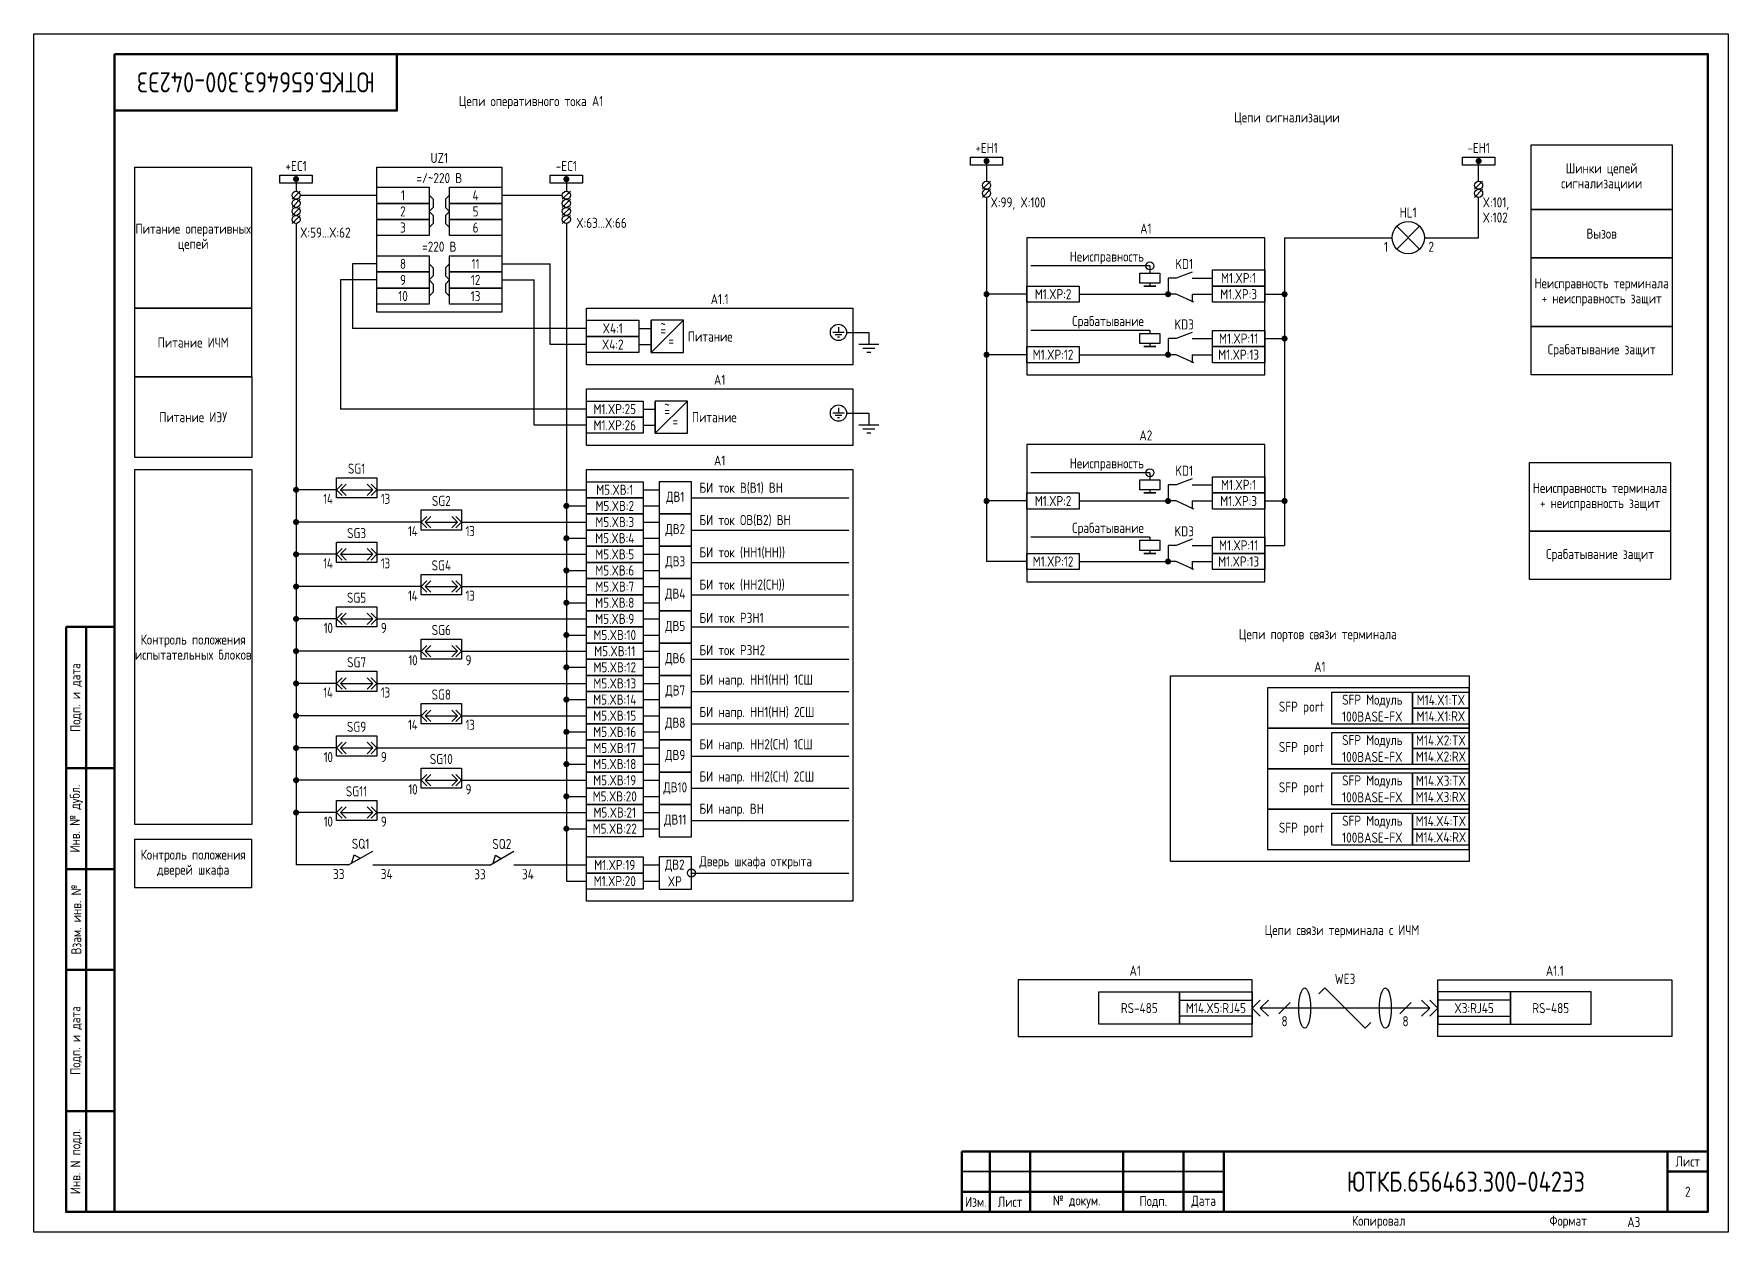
# Model space of a CAD drawing. Header units: millimetres. Extents: x -1117 to 5846, y -90 to 586.
# Drawn here: x 420 to 840, y 0 to 297 of the extents above; entities that cross this region are included whole.
import ezdxf

# ---------------------------------------------------------------- set-up
doc = ezdxf.new("R2010")
doc.units = ezdxf.units.MM
doc.styles.add('Gost_type_A', font='GOST_A.TTF')

msp = doc.modelspace()

# ---------------------------------------------------------------- texts
at = {"insert": (475, 285), "char_height": 5, "width": 70, "attachment_point": 5, "rotation": 180, "style": 'Gost_type_A'}
msp.add_mtext('ЮТКБ.656463.300-042Э3', dxfattribs=at)
at = {"char_height": 2.5, "style": 'Gost_type_A'}
for s, insert, width, attachment_point, line_spacing_factor in [('Цепи оперативного тока А1', (543.25, 280), 197.5, 5, 0.9), ('Цепи сигнализации ', (730.62, 275.98), 197.5, 5, 0.9), ('UZ1', (520.5, 265), 31, 8, 0.9), ('Шинки цепей сигнализациии', (808.65, 261.48), 35, 5, 0.9), ('=/~220 В', (520.5, 260), 31, 8, 0.9), ('X:99, X:100', (657.16, 256.48), 16, 1, 0.9), ('X:101,\\PX:102', (779.15, 256.48), 16, 1, 0.9), ('Питание оперативных цепей', (459.49, 246.5), 28.9833, 5, 0.9), ('X:59...X:62', (486, 249), 16, 1, 0.9), ('X:63...X:66', (554.45, 251.4), 16, 1, 0.9), ('A1', (695.66, 247.48), 59, 8, 0.9), ('Вызов', (808.65, 247.48), 35, 5, 0.9), ('=220 В', (520.5, 243), 31, 8, 0.9), ('Неисправность', (695.16, 241.48), 37, 6, 0.8), ('Неисправность терминала + неисправность защит', (808.65, 232.98), 35, 5, 0.9), ('A1.1', (590, 230), 66, 8, 0.9), ('Питание ИЧМ', (459.49, 220.5), 28.9833, 5, 0.9), ('Срабатывание защит', (808.65, 218.48), 35, 5, 0.9), ('A1', (590, 210), 66, 8, 0.9), ('Питание ИЭУ', (459.5, 202), 28.9936, 5, 0.9), ('A2', (695.66, 196.22), 59, 8, 0.9), ('SG1', (500, 188), 10, 8, 0.9), ('A1', (590, 190), 66, 8, 0.9), ('Неисправность', (695.16, 190.22), 37, 6, 0.8), ('Неисправность терминала + неисправность защит', (808.24, 182.24), 35, 5, 0.9), ('{\\T0.9;14}', (494, 183), 5, 3, 0.9), ('{\\T0.9;13}', (506, 183), 5, 1, 0.9), ('SG2', (521, 180), 10, 8, 0.9), ('SG3', (500, 172), 10, 8, 0.9), ('{\\T0.9;14}', (515, 175), 5, 3, 0.9), ('{\\T0.9;13}', (527, 175), 5, 1, 0.9), ('Срабатывание защит', (808.24, 167.74), 35, 5, 0.9), ('{\\T0.9;14}', (494, 167), 5, 3, 0.9), ('{\\T0.9;13}', (506, 167), 5, 1, 0.9), ('SG4', (521, 164), 10, 8, 0.9), ('SG5', (500, 156), 10, 8, 0.9), ('{\\T0.9;14}', (515, 159), 5, 3, 0.9), ('{\\T0.9;13}', (527, 159), 5, 1, 0.9), ('Контроль положения\\Pиспытательных блоков', (459.5, 145), 28.996, 5, 0.9), ('{\\T0.9;10}', (494, 151), 5, 3, 0.9), ('{\\T0.9;9}', (506, 151), 5, 1, 0.9), ('SG6', (521, 148), 10, 8, 0.9), ('Цепи портов связи терминала', (738.29, 147.87), 197, 5, 0.9), ('{\\T0.9;10}', (515, 143), 5, 3, 0.9), ('{\\T0.9;9}', (527, 143), 5, 1, 0.9), ('SG7', (500, 140), 10, 8, 0.9), ('A1', (738.79, 138.87), 74.0002, 8, 0.9), ('{\\T0.9;14}', (494, 135), 5, 3, 0.9), ('{\\T0.9;13}', (506, 135), 5, 1, 0.9), ('SG8', (521, 132), 10, 8, 0.9), ('SG9', (500, 124), 10, 8, 0.9), ('{\\T0.9;14}', (515, 127), 5, 3, 0.9), ('{\\T0.9;13}', (527, 127), 5, 1, 0.9), ('{\\T0.9;10}', (494, 119), 5, 3, 0.9), ('{\\T0.9;9}', (506, 119), 5, 1, 0.9), ('SG10', (521, 116), 10, 8, 0.9), ('SG11', (500, 108), 10, 8, 0.9), ('{\\T0.9;10}', (515, 111), 5, 3, 0.9), ('{\\T0.9;9}', (527, 111), 5, 1, 0.9), ('{\\T0.9;10}', (494, 103), 5, 3, 0.9), ('{\\T0.9;9}', (506, 103), 5, 1, 0.9), ('Контроль положения\\Pдверей шкафа', (459.5, 91.36), 29.0042, 5, 0.9), ('Цепи связи терминала с ИЧМ', (744.28, 74.52), 197.5, 5, 0.9), ('A1', (693.03, 63.52), 58.0002, 8, 0.9), ('A1.1', (797.03, 63.52), 58.0002, 8, 0.9)]:
    msp.add_mtext(s, dxfattribs=dict(at, insert=insert, width=width, attachment_point=attachment_point, line_spacing_factor=line_spacing_factor))
at = {"style": 'Gost_type_A'}
for s, insert, char_height, width, attachment_point in [('+EH1', (656.16, 267.48), 2.5, 10, 8), ('-EH1', (778.15, 267.48), 2.5, 10, 8), ('+EC1', (485, 263), 2.5, 10, 8), ('-EC1', (552, 263), 2.5, 10, 8), ('1', (511.5, 257), 2.5, 13, 5), ('4', (529.5, 257), 2.5, 13, 5), ('2', (511.5, 253), 2.5, 13, 5), ('5', (529.5, 253), 2.5, 13, 5), ('HL1', (760.7, 251.48), 2.5, 14, 8), ('3', (511.5, 249), 2.5, 13, 5), ('6', (529.5, 249), 2.5, 13, 5), ('1', (755.7, 245.48), 2.5, 6, 3), ('2', (765.7, 245.48), 2.5, 6, 1), ('8', (511.5, 240), 2.5, 13, 5), ('11', (529.5, 240), 2.5, 13, 5), ('KD1', (705.16, 239.98), 2.5, 8, 5), ('9', (511.5, 236), 2.5, 13, 5), ('12', (529.5, 236), 2.5, 13, 5), ('M1.XP:1', (718.66, 236.48), 2.5, 13, 5), ('10', (511.5, 232), 2.5, 13, 5), ('13', (529.5, 232), 2.5, 13, 5), ('M1.XP:2', (672.66, 232.48), 2.5, 13, 5), ('M1.XP:3', (718.66, 232.48), 2.5, 13, 5), ('X4:1', (563.5, 224), 2.5, 13, 5), ('~', (576, 225.03), 2.5, 2.7, 5), ('=', (576, 223.53), 2.5, 6, 5), ('Питание', (587.67, 221.99), 2.5, 11.3452, 5), ('KD3', (705.16, 224.98), 2.5, 8, 5), ('M1.XP:11', (718.66, 221.48), 2.5, 13, 5), ('X4:2', (563.5, 220), 2.5, 13, 5), ('=', (578, 221), 2.5, 6, 5), ('M1.XP:12', (672.66, 217.48), 2.5, 13, 5), ('M1.XP:13', (718.66, 217.48), 2.5, 13, 5), ('M1.XP:25', (564, 204), 2.5, 13.9956, 5), ('~', (577, 205.03), 2.5, 2.7, 5), ('=', (577, 203.53), 2.5, 6, 5), ('Питание', (588.67, 201.99), 2.5, 11.3452, 5), ('M1.XP:26', (564, 200), 2.5, 13.9956, 5), ('=', (579, 201), 2.5, 6, 5), ('KD1', (705.16, 188.72), 2.5, 8, 5), ('M5.XВ:1', (564, 184), 2.5, 14, 5), ('БИ ток В(В1) ВН', (585, 183), 2.5, 27.8465, 7), ('M1.XP:1', (718.66, 185.22), 2.5, 13, 5), ('M5.XВ:2', (564, 180), 2.5, 14, 5), ('ДВ1', (579, 182), 2.5, 7.9998, 5), ('M1.XP:2', (672.66, 181.22), 2.5, 13, 5), ('M1.XP:3', (718.66, 181.22), 2.5, 13, 5), ('M5.XВ:3', (564, 176), 2.5, 14, 5), ('БИ ток ОВ(В2) ВН', (585, 175), 2.5, 27.8465, 7), ('M5.XВ:4', (564, 172), 2.5, 14, 5), ('ДВ2', (579, 174), 2.5, 7.9998, 5), ('KD3', (705.16, 173.72), 2.5, 8, 5), ('M5.XВ:5', (564, 168), 2.5, 14, 5), ('БИ ток (НН1(НН))', (585, 167), 2.5, 31.722, 7), ('M1.XP:11', (718.66, 170.22), 2.5, 13, 5), ('M5.XВ:6', (564, 164), 2.5, 14, 5), ('ДВ3', (579, 166), 2.5, 7.9998, 5), ('M1.XP:12', (672.66, 166.22), 2.5, 13, 5), ('M1.XP:13', (718.66, 166.22), 2.5, 13, 5), ('M5.XВ:7', (564, 160), 2.5, 14, 5), ('БИ ток (НН2(СН))', (585, 159), 2.5, 35.3442, 7), ('M5.XВ:8', (564, 156), 2.5, 14, 5), ('ДВ4', (579, 158), 2.5, 7.9998, 5), ('M5.XВ:9', (564, 152), 2.5, 14, 5), ('ДВ5', (579, 150), 2.5, 7.9998, 5), ('БИ ток РЗН1', (585, 151), 2.5, 33.6483, 7), ('M5.XВ:10', (564, 148), 2.5, 14, 5), ('M5.XВ:11', (564, 144), 2.5, 14, 5), ('ДВ6', (579, 142), 2.5, 7.9998, 5), ('БИ ток РЗН2', (585, 143), 2.5, 33.6483, 7), ('M5.XВ:12', (564, 140), 2.5, 14, 5), ('M5.XВ:13', (564, 136), 2.5, 14, 5), ('ДВ7', (579, 134), 2.5, 7.9998, 5), ('БИ напр. НН1(НН) 1СШ', (585, 135), 2.5, 27.8465, 7), ('M5.XВ:14', (564, 132), 2.5, 14, 5), ('БИ напр. НН1(НН) 2СШ', (585, 127), 2.5, 27.8465, 7), ('SFP port', (739.79, 129.87), 2.5, 20, 6), ('SFP Mодуль 100BASE-FX', (751.79, 129.87), 2.5, 19.9998, 5), ('M14.X1:TX', (768.79, 131.87), 2.5, 14, 5), ('M5.XВ:15', (564, 128), 2.5, 14, 5), ('ДВ8', (579, 126), 2.5, 7.9998, 5), ('M14.X1:RX', (768.79, 127.87), 2.5, 14, 5), ('M5.XВ:16', (564, 124), 2.5, 14, 5), ('БИ напр. НН2(СН) 1СШ', (585, 119), 2.5, 27.8465, 7), ('SFP Mодуль 100BASE-FX', (751.79, 119.87), 2.5, 19.9998, 5), ('M14.X2:TX', (768.79, 121.87), 2.5, 14, 5), ('M5.XВ:17', (564, 120), 2.5, 14, 5), ('ДВ9', (579, 118), 2.5, 7.9998, 5), ('SFP port', (739.79, 119.87), 2.5, 20, 6), ('M14.X2:RX', (768.79, 117.87), 2.5, 14, 5), ('M5.XВ:18', (564, 116), 2.5, 14, 5), ('БИ напр. НН2(СН) 2СШ', (585, 111), 2.5, 27.8465, 7), ('M5.XВ:20', (564, 108), 2.5, 14, 5), ('M5.XВ:19', (564, 112), 2.5, 14, 5), ('ДВ10', (579, 110), 2.5, 7.9998, 5), ('SFP port', (739.79, 109.87), 2.5, 20, 6), ('SFP Mодуль 100BASE-FX', (751.79, 109.87), 2.5, 19.9998, 5), ('M14.X3:TX', (768.79, 111.87), 2.5, 14, 5), ('M5.XВ:21', (564, 104), 2.5, 14, 5), ('БИ напр. ВН', (585, 103), 2.5, 27.8465, 7), ('M14.X3:RX', (768.79, 107.87), 2.5, 14, 5), ('M5.XВ:22', (564, 100), 2.5, 14, 5), ('ДВ11', (579, 102), 2.5, 7.9998, 5), ('SFP port', (739.79, 99.87), 2.5, 20, 6), ('SFP Mодуль 100BASE-FX', (751.79, 99.87), 2.5, 19.9998, 5), ('M14.X4:TX', (768.79, 101.87), 2.5, 14, 5), ('SQ1', (501, 95), 2.5, 10, 8), ('SQ2', (536, 94.95), 2.5, 10, 8), ('M14.X4:RX', (768.79, 97.87), 2.5, 14, 5), ('Дверь шкафа открыта', (585, 90), 2.5, 35.9749, 7), ('33', (497, 90), 2.5, 6, 3), ('34', (506, 90), 2.5, 6, 1), ('33', (532, 89.95), 2.5, 6, 3), ('34', (541, 89.95), 2.5, 6, 1), ('M1.XP:20', (564, 87), 2.5, 14, 5), ('M1.XP:19', (564, 91), 2.5, 14, 5), ('ДВ2 XP', (578.88, 89), 2.5, 7.7588, 5), ('WE3', (745.03, 61.52), 2.5, 20, 8), ('RS-485', (694.03, 55.52), 2.5, 19.9998, 5), ('M14.X5:RJ45', (713.03, 55.52), 2.5, 18.0002, 5), ('X3:RJ45', (777.03, 55.52), 2.5, 18.0002, 5), ('RS-485', (796.03, 55.52), 2.5, 19.9998, 5), ('8', (730.03, 53.52), 2.5, 20, 2), ('8', (760.03, 53.52), 2.5, 20, 2), ('ЮТКБ.656463.300-042Э3', (775, 12.5), 5, 120, 5), ('2', (830, 10), 2.5, 10, 5), ('A3', (815, 2.5), 2.5, 20, 4)]:
    msp.add_mtext(s, dxfattribs=dict(at, insert=insert, char_height=char_height, width=width, attachment_point=attachment_point))
at = {"color": 6, "char_height": 2.5, "width": 37, "attachment_point": 6, "line_spacing_factor": 0.8, "style": 'Gost_type_A'}
for insert in [(695.16, 225.48), (695.16, 174.22)]:
    msp.add_mtext('Срабатывание', dxfattribs=dict(at, insert=insert))

# ---------------------------------------------------------------- blocks, each defined once
blk = doc.blocks.new('POINT')
at = {"const_width": 0.75}
blk.add_lwpolyline([(-0.375, 0, 1), (0.375, 0, 1)], format="xyb", close=True, dxfattribs=at)
blk = doc.blocks.new('Шинка')
blk.add_lwpolyline([(-4, 1), (4, 1), (4, -1), (-4, -1)], close=True)
blk.add_blockref('POINT', (0, 0))
blk = doc.blocks.new('БИ_разъем')
for p, q in [((0, 0), (1.41, 1.41)), ((0, 0), (1.41, 1.41)), ((0, 0), (1.41, -1.41)), ((0, 0), (1.41, -1.41)), ((1, 0), (2.41, 1.41)), ((1, 0), (2.41, -1.41)), ((1, 0), (9, 0)), ((9, 0), (7.59, 1.41)), ((9, 0), (7.59, -1.41)), ((10, 0), (8.59, 1.41)), ((10, 0), (8.59, 1.41)), ((10, 0), (8.59, -1.41)), ((10, 0), (8.59, -1.41))]:
    blk.add_line(p, q)
blk = doc.blocks.new('Штамп угловой верхний')
at = {"lineweight": 50}
blk.add_lwpolyline([(0, 0), (70, 0), (70, -14), (0, -14)], close=True, dxfattribs=at)
blk = doc.blocks.new('Формат_А3')
blk.add_lwpolyline([(-420, 297), (0, 297), (0, 0), (-420, 0)], close=True)
at = {"lineweight": 50}
blk.add_lwpolyline([(-400, 292), (-5, 292), (-5, 5), (-400, 5)], close=True, dxfattribs=at)
blk = doc.blocks.new('Штамп левый нижний')
at = {"lineweight": 50}
for points in [[(-12, 145), (-7, 145), (-7, 110), (-12, 110)], [(-7, 145), (0, 145), (0, 110), (-7, 110)], [(-12, 110), (-7, 110), (-7, 85), (-12, 85)], [(-7, 110), (0, 110), (0, 85), (-7, 85)], [(-12, 85), (-7, 85), (-7, 60), (-12, 60)], [(-7, 85), (0, 85), (0, 60), (-7, 60)], [(-12, 60), (-7, 60), (-7, 25), (-12, 25)], [(-7, 60), (0, 60), (0, 25), (-7, 25)], [(-12, 25), (-7, 25), (-7, 0), (-12, 0)], [(-7, 25), (0, 25), (0, 0), (-7, 0)]]:
    blk.add_lwpolyline(points, close=True, dxfattribs=at)
at = {"char_height": 2.5, "attachment_point": 5, "rotation": 90, "style": 'Gost_type_A'}
for s, insert, width in [('Подп. и дата', (-9.5, 127.5), 35), ('Инв. № дубл.', (-9.5, 97.5), 25), ('Взам. инв. №', (-9.5, 72.5), 25), ('Подп. и дата', (-9.5, 42.5), 35), ('Инв. N подл.', (-9.5, 12.5), 25)]:
    blk.add_mtext(s, dxfattribs=dict(at, insert=insert, width=width))
blk = doc.blocks.new('Штамп малый нижний')
at = {"lineweight": 50}
for points in [[(-185, 15), (-178, 15), (-178, 5), (-185, 5)], [(-178, 15), (-168, 15), (-168, 5), (-178, 5)], [(-168, 15), (-145, 15), (-145, 5), (-168, 5)], [(-145, 15), (-130, 15), (-130, 5), (-145, 5)], [(-130, 15), (-120, 15), (-120, 5), (-130, 5)], [(-120, 15), (-10, 15), (-10, 0), (-120, 0)], [(-10, 15), (0, 15), (0, 10), (-10, 10)], [(-10, 10), (0, 10), (0, 0), (-10, 0)], [(-185, 5), (-178, 5), (-178, 0), (-185, 0)], [(-178, 5), (-168, 5), (-168, 0), (-178, 0)], [(-168, 5), (-145, 5), (-145, 0), (-168, 0)], [(-145, 5), (-130, 5), (-130, 0), (-145, 0)], [(-130, 5), (-120, 5), (-120, 0), (-130, 0)]]:
    blk.add_lwpolyline(points, close=True, dxfattribs=at)
for points in [[(-185, 15), (-178, 15), (-178, 10), (-185, 10)], [(-178, 15), (-168, 15), (-168, 10), (-178, 10)], [(-168, 15), (-145, 15), (-145, 10), (-168, 10)], [(-145, 15), (-130, 15), (-130, 10), (-145, 10)], [(-130, 15), (-120, 15), (-120, 10), (-130, 10)], [(-185, 10), (-178, 10), (-178, 5), (-185, 5)], [(-178, 10), (-168, 10), (-168, 5), (-178, 5)], [(-168, 10), (-145, 10), (-145, 5), (-168, 5)], [(-145, 10), (-130, 10), (-130, 5), (-145, 5)], [(-130, 10), (-120, 10), (-120, 5), (-130, 5)]]:
    blk.add_lwpolyline(points, close=True)
at = {"char_height": 2.5, "style": 'Gost_type_A'}
for s, insert, width, attachment_point in [('Лист', (-5, 12.5), 10, 5), ('Изм.', (-181.5, 2.5), 7, 5), ('Лист', (-173, 2.5), 10, 5), ('№ докум.', (-156.5, 2.5), 23, 5), ('Подп.', (-137.5, 2.5), 15, 5), ('Дата', (-125, 2.5), 10, 5), ('Копировал', (-75, -2.53), 13.1202, 6), ('Формат', (-30, -2.53), 13.1202, 6)]:
    blk.add_mtext(s, dxfattribs=dict(at, insert=insert, width=width, attachment_point=attachment_point))

# ---------------------------------------------------------------- linework, layer by layer
for p, q in [((656.16, 265.48), (656.16, 260.48)), ((778.15, 260.48), (778.15, 265.48)), ((485, 261), (485, 258)), ((552, 261), (552, 258)), ((657.16, 260.48), (655.16, 258.48)), ((779.15, 260.48), (777.15, 258.48)), ((486, 258), (484, 256)), ((486.01, 257), (505, 257)), ((536, 257), (551, 257)), ((553, 258), (551, 256)), ((657.16, 258.48), (655.16, 256.48)), ((656.16, 256.48), (656.16, 217.48)), ((779.15, 258.48), (777.15, 256.48)), ((778.15, 258.48), (778.15, 258.49)), ((778.15, 258.48), (778.15, 258.49)), ((778.15, 246.48), (778.15, 256.48)), ((486, 256), (484, 254)), ((486, 254), (484, 252)), ((486, 252), (484, 250)), ((553, 256), (551, 254)), ((553, 254), (551, 252)), ((553, 252), (551, 250)), ((485, 250), (485, 91)), ((552, 250), (552, 87)), ((757.87, 249.31), (763.53, 243.65)), ((763.53, 249.31), (757.87, 243.65)), ((730.04, 246.48), (739.97, 246.48)), ((730.04, 246.48), (730.04, 221.48)), ((739.97, 246.48), (756.7, 246.48)), ((764.7, 246.48), (778.15, 246.48)), ((505, 240), (499, 240)), ((499, 240), (499, 224)), ((536, 240), (548, 240)), ((548, 220), (548, 240)), ((696.66, 239.48), (667.16, 239.48)), ((696.66, 239.48), (696.66, 237.73)), ((496, 236), (496, 204)), ((505, 236), (496, 236)), ((536, 236), (544, 236)), ((544, 200), (544, 236)), ((696.66, 235.23), (696.66, 234.48)), ((666.16, 232.48), (656.16, 232.48)), ((707.16, 232.48), (707.16, 230.48)), ((725.16, 232.48), (730.04, 232.48)), ((557, 224), (499, 224)), ((573, 218), (573, 226)), ((573, 218), (581, 226)), ((621.48, 223), (627, 223)), ((696.66, 223.48), (667.16, 223.48)), ((696.66, 223.48), (696.66, 222.73)), ((557, 220), (548, 220)), ((696.66, 220.23), (696.66, 219.48)), ((725.16, 221.48), (730.04, 221.48)), ((730.04, 221.48), (730.04, 170.22)), ((666.16, 217.48), (656.16, 217.48)), ((656.16, 217.48), (656.16, 166.22)), ((707.16, 217.48), (707.16, 215.48)), ((574, 198), (574, 206)), ((574, 198), (582, 206)), ((557, 204), (496, 204)), ((621.48, 203), (627, 203)), ((557, 200), (544, 200)), ((696.66, 188.22), (667.16, 188.22)), ((696.66, 188.22), (696.66, 186.47)), ((495, 184), (485, 184)), ((505, 184), (557, 184)), ((571, 184), (575, 184)), ((583, 182), (622, 182)), ((666.16, 181.22), (656.16, 181.22)), ((696.66, 183.97), (696.66, 183.22)), ((707.16, 181.22), (707.16, 179.22)), ((725.16, 181.22), (730.04, 181.22)), ((552, 180), (557, 180)), ((571, 180), (575, 180)), ((516, 176), (485, 176)), ((526, 176), (557, 176)), ((571, 176), (575, 176)), ((583, 174), (622, 174)), ((696.66, 172.22), (667.16, 172.22)), ((696.66, 172.22), (696.66, 171.47)), ((552, 172), (557, 172)), ((571, 172), (575, 172)), ((571, 168), (575, 168)), ((696.66, 168.97), (696.66, 168.22)), ((725.16, 170.22), (730.04, 170.22)), ((495, 168), (485, 168)), ((505, 168), (557, 168)), ((552, 164), (557, 164)), ((571, 164), (575, 164)), ((583, 166), (622, 166)), ((666.16, 166.22), (656.16, 166.22)), ((707.16, 166.22), (707.16, 164.22)), ((516, 160), (485, 160)), ((526, 160), (557, 160)), ((571, 160), (575, 160)), ((552, 156), (557, 156)), ((571, 156), (575, 156)), ((583, 158), (622, 158)), ((495, 152), (485, 152)), ((505, 152), (557, 152)), ((571, 152), (575, 152)), ((552, 148), (557, 148)), ((571, 148), (575, 148)), ((583, 150), (622, 150)), ((516, 144), (485, 144)), ((526, 144), (557, 144)), ((571, 144), (575, 144)), ((552, 140), (557, 140)), ((571, 140), (575, 140)), ((583, 142), (622, 142)), ((495, 136), (485, 136)), ((505, 136), (557, 136)), ((571, 136), (575, 136)), ((552, 132), (557, 132)), ((571, 132), (575, 132)), ((583, 134), (622, 134)), ((516, 128), (485, 128)), ((526, 128), (557, 128)), ((571, 128), (575, 128)), ((583, 126), (622, 126)), ((552, 124), (557, 124)), ((571, 124), (575, 124)), ((495, 120), (485, 120)), ((505, 120), (557, 120)), ((571, 120), (575, 120)), ((583, 118), (622, 118)), ((552, 116), (557, 116)), ((571, 116), (575, 116)), ((516, 112), (485, 112)), ((526, 112), (557, 112)), ((571, 112), (575, 112)), ((583, 110), (622, 110)), ((552, 108), (557, 108)), ((571, 108), (575, 108)), ((495, 104), (485, 104)), ((505, 104), (557, 104)), ((571, 104), (575, 104)), ((583, 102), (622, 102)), ((552, 100), (557, 100)), ((571, 100), (575, 100)), ((498, 91), (504, 94.46)), ((498.86, 91.5), (499.43, 93.48)), ((499.43, 93.48), (500.87, 92.65)), ((533, 90.95), (539, 94.42)), ((533.86, 91.45), (534.43, 93.44)), ((534.43, 93.44), (535.87, 92.61)), ((498, 91), (485, 91)), ((533, 90.95), (504, 90.95)), ((539, 91), (557, 91)), ((571, 91), (575, 91)), ((583, 89), (622, 89)), ((552, 87), (557, 87)), ((552, 87), (557, 87)), ((571, 87), (575, 87)), ((738.56, 59.05), (740.03, 60.52)), ((740.03, 60.52), (750.03, 50.52)), ((722.03, 55.52), (724.03, 57.52)), ((722.03, 55.52), (724.03, 57.52)), ((722.03, 55.52), (724.03, 53.52)), ((722.03, 55.52), (724.03, 53.52)), ((724.03, 55.52), (726.03, 57.52)), ((724.03, 55.52), (726.03, 57.52)), ((766.03, 55.52), (724.03, 55.52)), ((724.03, 55.52), (726.03, 53.52)), ((724.03, 55.52), (726.03, 53.52)), ((731.44, 56.93), (728.61, 54.11)), ((761.44, 56.93), (758.61, 54.11)), ((766.03, 55.52), (764.03, 57.52)), ((766.03, 55.52), (764.03, 57.52)), ((766.03, 55.52), (764.03, 53.52)), ((766.03, 55.52), (764.03, 53.52)), ((768.03, 55.52), (766.03, 57.52)), ((768.03, 55.52), (766.03, 57.52)), ((768.03, 55.52), (766.03, 53.52)), ((768.03, 55.52), (766.03, 53.52)), ((750.03, 50.52), (751.44, 51.93))]:
    msp.add_line(p, q)
at = {"ltscale": 1.08}
for p, q in [((703.16, 236.48), (701.16, 236.48)), ((701.16, 236.48), (701.16, 232.48)), ((707.16, 236.48), (712.16, 236.48)), ((679.16, 232.48), (701.16, 232.48)), ((703.16, 232.48), (701.16, 232.48)), ((707.16, 232.48), (712.16, 232.48)), ((703.16, 221.48), (701.16, 221.48)), ((701.16, 221.48), (701.16, 217.48)), ((707.16, 221.48), (712.16, 221.48)), ((679.16, 217.48), (701.16, 217.48)), ((703.16, 217.48), (701.16, 217.48)), ((707.16, 217.48), (712.16, 217.48)), ((703.16, 185.22), (701.16, 185.22)), ((701.16, 185.22), (701.16, 181.22)), ((707.16, 185.22), (712.16, 185.22)), ((679.16, 181.22), (701.16, 181.22)), ((703.16, 181.22), (701.16, 181.22)), ((707.16, 181.22), (712.16, 181.22)), ((703.16, 170.22), (701.16, 170.22)), ((701.16, 170.22), (701.16, 166.22)), ((707.16, 170.22), (712.16, 170.22)), ((679.16, 166.22), (701.16, 166.22)), ((703.16, 166.22), (701.16, 166.22)), ((707.16, 166.22), (712.16, 166.22))]:
    msp.add_line(p, q, dxfattribs=at)
at = {"ltscale": 4.32}
for p, q in [((707.16, 237.98), (703.16, 236.48)), ((707.55, 230.49), (703.16, 232.48)), ((620.89, 223), (618.04, 223)), ((619.46, 224.28), (619.46, 223)), ((627, 223), (627, 220)), ((707.16, 222.98), (703.16, 221.48)), ((620.32, 222.43), (618.61, 222.43)), ((619.75, 221.86), (619.18, 221.86)), ((629.5, 220), (624.5, 220)), ((628.5, 219), (625.5, 219)), ((627.5, 218), (626.5, 218)), ((707.55, 215.49), (703.16, 217.48)), ((620.89, 203), (618.04, 203)), ((620.32, 202.43), (618.61, 202.43)), ((619.75, 201.86), (619.18, 201.86)), ((619.46, 204.28), (619.46, 203)), ((627, 203), (627, 200)), ((629.5, 200), (624.5, 200)), ((628.5, 199), (625.5, 199)), ((627.5, 198), (626.5, 198)), ((707.16, 186.72), (703.16, 185.22)), ((707.55, 179.22), (703.16, 181.22)), ((707.16, 171.72), (703.16, 170.22)), ((707.55, 164.22), (703.16, 166.22))]:
    msp.add_line(p, q, dxfattribs=at)
at = {"ltscale": 4}
for p, q in [((570, 224), (573, 224)), ((570, 220), (573, 220)), ((571, 204), (574, 204)), ((571, 200), (574, 200))]:
    msp.add_line(p, q, dxfattribs=at)
for points in [[(826.15, 253.48), (791.15, 253.48), (791.15, 269.48), (826.15, 269.48)], [(473.98, 229), (445, 229), (445, 264), (473.98, 264)], [(505, 264), (536, 264), (536, 228), (505, 228)], [(505, 259), (518, 259), (518, 255), (505, 255)], [(523, 259), (536, 259), (536, 255), (523, 255)], [(505, 255), (518, 255), (518, 251), (505, 251)], [(523, 255), (536, 255), (536, 251), (523, 251)], [(826.15, 241.48), (791.15, 241.48), (791.15, 253.48), (826.15, 253.48)], [(505, 251), (518, 251), (518, 247), (505, 247)], [(523, 251), (536, 251), (536, 247), (523, 247)], [(666.16, 212.48), (725.16, 212.48), (725.16, 246.48), (666.16, 246.48)], [(505, 242), (518, 242), (518, 238), (505, 238)], [(523, 242), (536, 242), (536, 238), (523, 238)], [(826.15, 224.48), (791.15, 224.48), (791.15, 241.48), (826.15, 241.48)], [(505, 238), (518, 238), (518, 234), (505, 234)], [(523, 238), (536, 238), (536, 234), (523, 234)], [(699.16, 237.73), (699.16, 235.23), (694.16, 235.23), (694.16, 237.73)], [(712.16, 238.48), (725.16, 238.48), (725.16, 234.48), (712.16, 234.48)], [(505, 234), (518, 234), (518, 230), (505, 230)], [(523, 234), (536, 234), (536, 230), (523, 230)], [(666.16, 234.48), (679.16, 234.48), (679.16, 230.48), (666.16, 230.48)], [(698.16, 234.48), (695.16, 234.48)], [(712.16, 234.48), (725.16, 234.48), (725.16, 230.48), (712.16, 230.48)], [(473.98, 212), (445, 212), (445, 229), (473.98, 229)], [(557, 229), (623, 229), (623, 215), (557, 215)], [(557, 226), (570, 226), (570, 222), (557, 222)], [(699.16, 222.73), (699.16, 220.23), (694.16, 220.23), (694.16, 222.73)], [(712.16, 223.48), (725.16, 223.48), (725.16, 219.48), (712.16, 219.48)], [(826.15, 212.48), (791.15, 212.48), (791.15, 224.48), (826.15, 224.48)], [(557, 222), (570, 222), (570, 218), (557, 218)], [(666.16, 219.48), (679.16, 219.48), (679.16, 215.48), (666.16, 215.48)], [(698.16, 219.48), (695.16, 219.48)], [(712.16, 219.48), (725.16, 219.48), (725.16, 215.48), (712.16, 215.48)], [(473.99, 192), (445, 192), (445, 212), (473.99, 212)], [(557, 209), (623, 209), (623, 195), (557, 195)], [(557, 206), (571, 206), (571, 202), (557, 202)], [(557, 202), (571, 202), (571, 198), (557, 198)], [(666.16, 161.22), (725.16, 161.22), (725.16, 195.22), (666.16, 195.22)], [(474, 101), (445, 101), (445, 189), (474, 189)], [(825.74, 173.74), (790.74, 173.74), (790.74, 190.74), (825.74, 190.74)], [(495, 187), (505, 187), (505, 182), (495, 182)], [(557, 189), (623, 189), (623, 82), (557, 82)], [(557, 186), (571, 186), (571, 182), (557, 182)], [(699.16, 186.47), (699.16, 183.97), (694.16, 183.97), (694.16, 186.47)], [(712.16, 187.22), (725.16, 187.22), (725.16, 183.22), (712.16, 183.22)], [(557, 182), (571, 182), (571, 178), (557, 178)], [(666.16, 183.22), (679.16, 183.22), (679.16, 179.22), (666.16, 179.22)], [(698.16, 183.22), (695.16, 183.22)], [(712.16, 183.22), (725.16, 183.22), (725.16, 179.22), (712.16, 179.22)], [(516, 179), (526, 179), (526, 174), (516, 174)], [(557, 178), (571, 178), (571, 174), (557, 174)], [(557, 174), (571, 174), (571, 170), (557, 170)], [(712.16, 172.22), (725.16, 172.22), (725.16, 168.22), (712.16, 168.22)], [(825.74, 161.74), (790.74, 161.74), (790.74, 173.74), (825.74, 173.74)], [(495, 171), (505, 171), (505, 166), (495, 166)], [(557, 170), (571, 170), (571, 166), (557, 166)], [(666.16, 168.22), (679.16, 168.22), (679.16, 164.22), (666.16, 164.22)], [(699.16, 171.47), (699.16, 168.97), (694.16, 168.97), (694.16, 171.47)], [(698.16, 168.22), (695.16, 168.22)], [(712.16, 168.22), (725.16, 168.22), (725.16, 164.22), (712.16, 164.22)], [(557, 166), (571, 166), (571, 162), (557, 162)], [(516, 163), (526, 163), (526, 158), (516, 158)], [(557, 162), (571, 162), (571, 158), (557, 158)], [(557, 158), (571, 158), (571, 154), (557, 154)], [(495, 155), (505, 155), (505, 150), (495, 150)], [(557, 154), (571, 154), (571, 150), (557, 150)], [(557, 150), (571, 150), (571, 146), (557, 146)], [(516, 147), (526, 147), (526, 142), (516, 142)], [(557, 146), (571, 146), (571, 142), (557, 142)], [(495, 139), (505, 139), (505, 134), (495, 134)], [(557, 142), (571, 142), (571, 138), (557, 138)], [(557, 138), (571, 138), (571, 134), (557, 134)], [(701.79, 137.87), (775.79, 137.87), (775.79, 91.87), (701.79, 91.87)], [(725.79, 124.87), (775.79, 124.87), (775.79, 134.87), (725.79, 134.87)], [(516, 131), (526, 131), (526, 126), (516, 126)], [(557, 134), (571, 134), (571, 130), (557, 130)], [(741.79, 133.87), (761.79, 133.87), (761.79, 125.87), (741.79, 125.87)], [(761.79, 133.87), (775.79, 133.87), (775.79, 129.87), (761.79, 129.87)], [(557, 130), (571, 130), (571, 126), (557, 126)], [(557, 126), (571, 126), (571, 122), (557, 122)], [(761.79, 129.87), (775.79, 129.87), (775.79, 125.87), (761.79, 125.87)], [(495, 123), (505, 123), (505, 118), (495, 118)], [(557, 122), (571, 122), (571, 118), (557, 118)], [(725.79, 114.87), (775.79, 114.87), (775.79, 124.87), (725.79, 124.87)], [(741.79, 123.87), (761.79, 123.87), (761.79, 115.87), (741.79, 115.87)], [(761.79, 123.87), (775.79, 123.87), (775.79, 119.87), (761.79, 119.87)], [(557, 118), (571, 118), (571, 114), (557, 114)], [(761.79, 119.87), (775.79, 119.87), (775.79, 115.87), (761.79, 115.87)], [(516, 115), (526, 115), (526, 110), (516, 110)], [(557, 114), (571, 114), (571, 110), (557, 110)], [(725.79, 104.87), (775.79, 104.87), (775.79, 114.87), (725.79, 114.87)], [(741.79, 113.87), (761.79, 113.87), (761.79, 105.87), (741.79, 105.87)], [(761.79, 113.87), (775.79, 113.87), (775.79, 109.87), (761.79, 109.87)], [(557, 110), (571, 110), (571, 106), (557, 106)], [(761.79, 109.87), (775.79, 109.87), (775.79, 105.87), (761.79, 105.87)], [(495, 107), (505, 107), (505, 102), (495, 102)], [(557, 106), (571, 106), (571, 102), (557, 102)], [(557, 102), (571, 102), (571, 98), (557, 98)], [(725.79, 94.87), (775.79, 94.87), (775.79, 104.87), (725.79, 104.87)], [(741.79, 103.87), (761.79, 103.87), (761.79, 95.87), (741.79, 95.87)], [(761.79, 103.87), (775.79, 103.87), (775.79, 99.87), (761.79, 99.87)], [(473.97, 85.36), (445, 85.36), (445, 97.36), (473.97, 97.36)], [(761.79, 99.87), (775.79, 99.87), (775.79, 95.87), (761.79, 95.87)], [(557, 93), (571, 93), (571, 89), (557, 89)], [(557, 93), (571, 93), (571, 89), (557, 89)], [(557, 89), (571, 89), (571, 85), (557, 85)], [(664.03, 48.52), (722.03, 48.52), (722.03, 62.52), (664.03, 62.52)], [(684.03, 59.52), (704.03, 59.52), (704.03, 51.52), (684.03, 51.52)], [(704.03, 59.52), (722.03, 59.52), (722.03, 51.52), (704.03, 51.52)], [(826.03, 48.52), (768.03, 48.52), (768.03, 62.52), (826.03, 62.52)], [(786.03, 59.52), (768.03, 59.52), (768.03, 51.52), (786.03, 51.52)], [(806.03, 59.52), (786.03, 59.52), (786.03, 51.52), (806.03, 51.52)], [(704.03, 57.52), (722.03, 57.52), (722.03, 53.52), (704.03, 53.52)], [(786.03, 57.52), (768.03, 57.52), (768.03, 53.52), (786.03, 53.52)]]:
    msp.add_lwpolyline(points, close=True)
for points in [[(518, 257), (519, 256), (519, 254), (518, 253)], [(523, 257), (522, 256), (522, 254), (523, 253)], [(518, 253), (519, 252), (519, 250), (518, 249)], [(523, 253), (522, 252), (522, 250), (523, 249)], [(518, 240), (519, 239), (519, 237), (518, 236)], [(523, 240), (522, 239), (522, 237), (523, 236)], [(518, 236), (519, 235), (519, 233), (518, 232)], [(523, 236), (522, 235), (522, 233), (523, 232)]]:
    msp.add_lwpolyline(points)
for points in [[(573, 218), (581, 218), (581, 226), (573, 226)], [(574, 198), (582, 198), (582, 206), (574, 206)], [(575, 178), (583, 178), (583, 186), (575, 186)], [(575, 170), (583, 170), (583, 178), (575, 178)], [(575, 162), (583, 162), (583, 170), (575, 170)], [(575, 154), (583, 154), (583, 162), (575, 162)], [(575, 146), (583, 146), (583, 154), (575, 154)], [(575, 138), (583, 138), (583, 146), (575, 146)], [(575, 130), (583, 130), (583, 138), (575, 138)], [(575, 122), (583, 122), (583, 130), (575, 130)], [(575, 114), (583, 114), (583, 122), (575, 122)], [(575, 106), (583, 106), (583, 114), (575, 114)], [(575, 98), (583, 98), (583, 106), (575, 106)], [(575, 85), (583, 85), (583, 93), (575, 93)]]:
    msp.add_lwpolyline(points, close=True, dxfattribs=at)
for centre, radius in [((656.16, 259.48), 1), ((778.15, 259.48), 1), ((485, 257), 1), ((552, 257), 1), ((656.16, 257.48), 1), ((778.15, 257.48), 1), ((485, 255), 1), ((485, 253), 1), ((485, 251), 1), ((552, 255), 1), ((552, 253), 1), ((552, 251), 1), ((760.7, 246.48), 4), ((696.66, 239.48), 1), ((619.46, 223), 2.02), ((619.46, 203), 2.02), ((696.66, 188.22), 1), ((583, 89), 1)]:
    msp.add_circle(centre, radius)
for centre in [(735.03, 55.52), (755.03, 55.52)]:
    msp.add_ellipse(centre, major_axis=(0, -5), ratio=0.293778)

# ---------------------------------------------------------------- block references
at = {"color": 1}
for name, p in [('Формат_А3', (840, 0)), ('Штамп левый нижний', (440, 5)), ('Штамп малый нижний', (835, 5))]:
    msp.add_blockref(name, p, dxfattribs=at)
for name, p in [('Штамп угловой верхний', (440, 292)), ('Шинка', (656.16, 265.48)), ('Шинка', (778.15, 265.48)), ('Шинка', (485, 261)), ('Шинка', (552, 261)), ('POINT', (656.16, 232.48)), ('POINT', (701.16, 232.48)), ('POINT', (730.04, 232.48)), ('POINT', (730.04, 221.48)), ('POINT', (656.16, 217.48)), ('POINT', (701.16, 217.48)), ('БИ_разъем', (495, 184)), ('POINT', (485, 184)), ('POINT', (552, 180)), ('POINT', (656.16, 181.22)), ('POINT', (701.16, 181.22)), ('POINT', (730.04, 181.22)), ('POINT', (485, 176)), ('БИ_разъем', (516, 176)), ('POINT', (552, 172)), ('POINT', (485, 168)), ('БИ_разъем', (495, 168)), ('POINT', (552, 164)), ('POINT', (701.16, 166.22)), ('POINT', (485, 160)), ('БИ_разъем', (516, 160)), ('POINT', (552, 156)), ('POINT', (485, 152)), ('БИ_разъем', (495, 152)), ('POINT', (552, 148)), ('POINT', (485, 144)), ('БИ_разъем', (516, 144)), ('POINT', (552, 140)), ('POINT', (485, 136)), ('БИ_разъем', (495, 136)), ('POINT', (552, 132)), ('POINT', (485, 128)), ('БИ_разъем', (516, 128)), ('POINT', (552, 124)), ('POINT', (485, 120)), ('БИ_разъем', (495, 120)), ('БИ_разъем', (516, 112)), ('POINT', (552, 116)), ('POINT', (485, 112)), ('БИ_разъем', (495, 104)), ('POINT', (552, 108)), ('POINT', (485, 104)), ('POINT', (552, 100))]:
    msp.add_blockref(name, p)

msp.set_redraw_order([(e.dxf.handle, doc.entitydb.next_handle()) for e in msp.query("TEXT MTEXT ATTDEF DIMENSION ARC_DIMENSION")])  # texts and dimensions are drawn at this point

doc.saveas('drawing.dxf')
